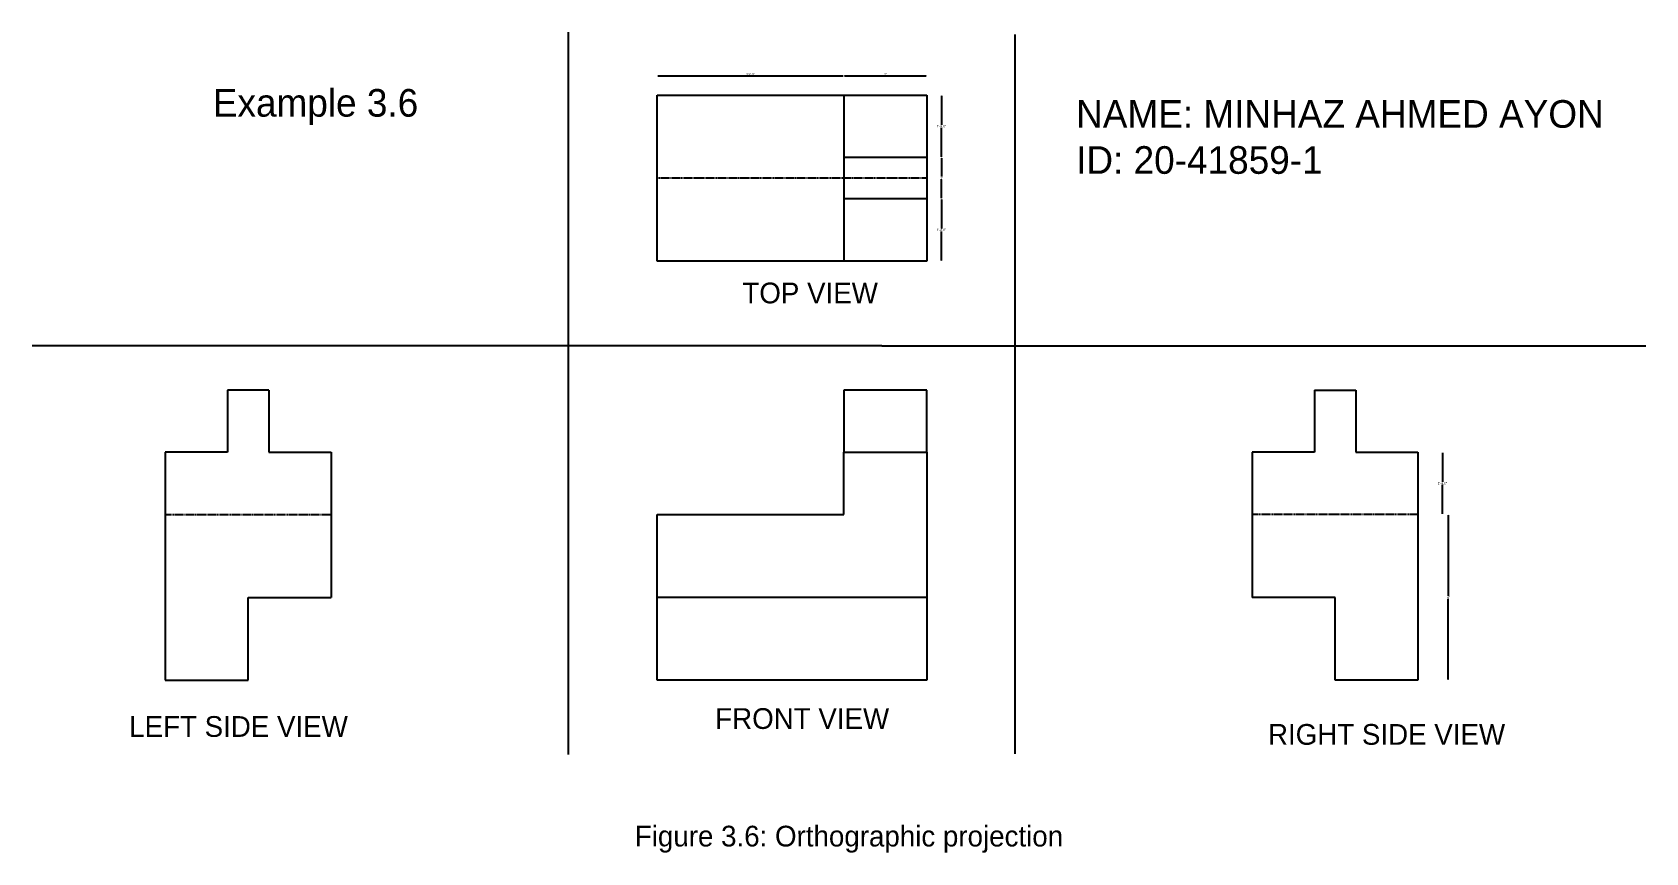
# Model space of a CAD drawing. Header units: inches. Extents: x -47 to 1284, y -112 to 236.
# Drawn here: x 816.7 to 1283.8, y -112 to 125.5 of the extents above; entities that cross this region are included whole.
import ezdxf

# ---------------------------------------------------------------- set-up
doc = ezdxf.new("R2010")
doc.units = ezdxf.units.IN
doc.header["$MEASUREMENT"] = 0
doc.linetypes.add('DASHED2', pattern=[0.375, 0.25, -0.125])
doc.dimstyles.get("Standard").update_dxf_attribs({"dimtxt": 0.7, "dimasz": 0.18, "dimexe": 0.18, "dimexo": 0.0625, "dimgap": 0.09, "dimtad": 1, "dimtih": 1, "dimtoh": 1, "dimdec": 1, "dimzin": 0, "dimdsep": 46, "dimlunit": 3, "dimtxsty": 'Standard', "dimcen": 0.09, "dimse1": 1, "dimse2": 1, "dimadec": 0, "dimazin": 0, "dimtfac": 1, "dimtdec": 1, "dimtofl": 0, "dimtmove": 0, "dimatfit": 3, "dimfxl": 1, "dimtolj": 1, "dimtzin": 0, "dimarcsym": 0})

msp = doc.modelspace()

# ---------------------------------------------------------------- texts
at = {"linetype": 'DASHED2'}
for s, insert, char_height, width, attachment_point in [('Example 3.6', (898.7, 109.09), 8, 108.4871, 2), ('NAME: MINHAZ AHMED AYON\\PID: 20-41859-1', (1118.89, 105.88), 8, 175.1424, 1), ('TOP VIEW', (1041.89, 53.06), 6, 63.8971, 2), ('FRONT VIEW', (1039.59, -70.12), 6, 66.6552, 2), ('LEFT SIDE VIEW', (876.4, -72.42), 6, 96.9949, 2), ('RIGHT SIDE VIEW', (1208.76, -74.71), 6, 90.5592, 2), ('Figure 3.6: Orthographic projection', (1053.13, -104.15), 6, 271.1486, 2)]:
    msp.add_mtext(s, dxfattribs=dict(at, insert=insert, char_height=char_height, width=width, attachment_point=attachment_point))

# ---------------------------------------------------------------- blocks, each defined once
blk = doc.blocks.new('*D112')
at = {"color": 0, "lineweight": -2}
blk.add_line((997.83, 112.95), (1051.47, 112.95), dxfattribs=at)
at = {"color": 0}
for points in [[(997.83, 112.98), (997.83, 112.92), (997.65, 112.95)], [(1051.47, 112.98), (1051.47, 112.92), (1051.65, 112.95)]]:
    blk.add_solid(points, dxfattribs=at)
at = {"layer": 'Defpoints', "color": 0}
for p in [(1051.65, 112.95), (997.65, 107.3), (1051.65, 107.3)]:
    blk.add_point(p, dxfattribs=at)
at = {"color": 0, "insert": (1024.65, 113.39), "char_height": 0.7, "attachment_point": 5}
blk.add_mtext('\\A1;4\'-6.0"', dxfattribs=at)
blk = doc.blocks.new('*D113')
at = {"color": 0, "lineweight": -2}
blk.add_line((1051.83, 112.9), (1075.47, 112.9), dxfattribs=at)
at = {"color": 0}
for points in [[(1051.83, 112.93), (1051.83, 112.87), (1051.65, 112.9)], [(1075.47, 112.93), (1075.47, 112.87), (1075.65, 112.9)]]:
    blk.add_solid(points, dxfattribs=at)
at = {"layer": 'Defpoints', "color": 0}
for p in [(1075.65, 112.9), (1051.65, 107.3), (1075.65, 107.3)]:
    blk.add_point(p, dxfattribs=at)
at = {"color": 0, "insert": (1063.65, 113.34), "char_height": 0.7, "attachment_point": 5}
blk.add_mtext("\\A1;2'", dxfattribs=at)
blk = doc.blocks.new('*D114')
at = {"color": 0, "lineweight": -2}
for p, q in [((1079.91, 107.12), (1079.91, 98.74)), ((1079.91, 89.48), (1079.91, 97.86))]:
    blk.add_line(p, q, dxfattribs=at)
at = {"color": 0}
for points in [[(1079.88, 107.12), (1079.94, 107.12), (1079.91, 107.3)], [(1079.88, 89.48), (1079.94, 89.48), (1079.91, 89.3)]]:
    blk.add_solid(points, dxfattribs=at)
at = {"layer": 'Defpoints', "color": 0}
for p in [(1075.65, 107.3), (1075.65, 89.3), (1079.91, 89.3)]:
    blk.add_point(p, dxfattribs=at)
at = {"color": 0, "insert": (1079.91, 98.3), "char_height": 0.7, "attachment_point": 5}
blk.add_mtext('\\A1;1\'-6.0"', dxfattribs=at)
blk = doc.blocks.new('*D115')
at = {"color": 0, "lineweight": -2}
for p, q in [((1079.91, 89.12), (1079.91, 83.74)), ((1079.91, 77.48), (1079.91, 82.86))]:
    blk.add_line(p, q, dxfattribs=at)
at = {"color": 0}
for points in [[(1079.88, 89.12), (1079.94, 89.12), (1079.91, 89.3)], [(1079.88, 77.48), (1079.94, 77.48), (1079.91, 77.3)]]:
    blk.add_solid(points, dxfattribs=at)
at = {"layer": 'Defpoints', "color": 0}
for p in [(1075.65, 89.3), (1075.65, 77.3), (1079.91, 77.3)]:
    blk.add_point(p, dxfattribs=at)
at = {"color": 0, "insert": (1079.91, 83.3), "char_height": 0.7, "attachment_point": 5}
blk.add_mtext("\\A1;1'", dxfattribs=at)
blk = doc.blocks.new('*D116')
at = {"color": 0, "lineweight": -2}
for p, q in [((1079.91, 77.12), (1079.91, 68.74)), ((1079.91, 59.48), (1079.91, 67.86))]:
    blk.add_line(p, q, dxfattribs=at)
at = {"color": 0}
for points in [[(1079.88, 77.12), (1079.94, 77.12), (1079.91, 77.3)], [(1079.88, 59.48), (1079.94, 59.48), (1079.91, 59.3)]]:
    blk.add_solid(points, dxfattribs=at)
at = {"layer": 'Defpoints', "color": 0}
for p in [(1075.65, 77.3), (1075.65, 59.3), (1079.91, 59.3)]:
    blk.add_point(p, dxfattribs=at)
at = {"color": 0, "insert": (1079.91, 68.3), "char_height": 0.7, "attachment_point": 5}
blk.add_mtext('\\A1;1\'-6.0"', dxfattribs=at)
blk = doc.blocks.new('*D117')
at = {"color": 0, "lineweight": -2}
for p, q in [((1224.94, 3.78), (1224.94, -4.6)), ((1224.94, -13.86), (1224.94, -5.48))]:
    blk.add_line(p, q, dxfattribs=at)
at = {"color": 0}
for points in [[(1224.91, 3.78), (1224.97, 3.78), (1224.94, 3.96)], [(1224.91, -13.86), (1224.97, -13.86), (1224.94, -14.04)]]:
    blk.add_solid(points, dxfattribs=at)
at = {"layer": 'Defpoints', "color": 0}
for p in [(1217.86, 3.96), (1217.86, -14.04), (1224.94, -14.04)]:
    blk.add_point(p, dxfattribs=at)
at = {"color": 0, "insert": (1224.94, -5.04), "char_height": 0.7, "attachment_point": 5}
blk.add_mtext('\\A1;1\'-6.0"', dxfattribs=at)
blk = doc.blocks.new('*D118')
at = {"color": 0, "lineweight": -2}
for p, q in [((1226.61, -14.22), (1226.61, -37.6)), ((1226.61, -61.86), (1226.61, -38.48))]:
    blk.add_line(p, q, dxfattribs=at)
at = {"color": 0}
for points in [[(1226.58, -14.22), (1226.64, -14.22), (1226.61, -14.04)], [(1226.58, -61.86), (1226.64, -61.86), (1226.61, -62.04)]]:
    blk.add_solid(points, dxfattribs=at)
at = {"layer": 'Defpoints', "color": 0}
for p in [(1217.86, -14.04), (1217.86, -62.04), (1226.61, -62.04)]:
    blk.add_point(p, dxfattribs=at)
at = {"color": 0, "insert": (1226.61, -38.04), "char_height": 0.7, "attachment_point": 5}
blk.add_mtext("\\A1;4'", dxfattribs=at)

# ---------------------------------------------------------------- dimensions: what is measured, and where the dimension line sits
for base, p1, p2, picture, middle in [((1051.65, 112.95), (997.65, 107.3), (1051.65, 107.3), '*D112', (1024.65, 113.39)), ((1075.65, 112.9), (1051.65, 107.3), (1075.65, 107.3), '*D113', (1063.65, 113.34))]:
    dim = msp.add_linear_dim(base=base, p1=p1, p2=p2, dimstyle='Standard')
    dim.commit()
    dim.dimension.update_dxf_attribs({"geometry": picture, "text_midpoint": middle})
for base, p1, p2, picture, middle in [((1079.91, 89.3), (1075.65, 107.3), (1075.65, 89.3), '*D114', (1079.91, 98.3)), ((1079.91, 77.3), (1075.65, 89.3), (1075.65, 77.3), '*D115', (1079.91, 83.3)), ((1079.91, 59.3), (1075.65, 77.3), (1075.65, 59.3), '*D116', (1079.91, 68.3)), ((1224.94, -14.04), (1217.86, 3.96), (1217.86, -14.04), '*D117', (1224.94, -5.04)), ((1226.61, -62.04), (1217.86, -14.04), (1217.86, -62.04), '*D118', (1226.61, -38.04))]:
    dim = msp.add_linear_dim(base=base, p1=p1, p2=p2, angle=90, dimstyle='Standard')
    dim.commit()
    dim.dimension.update_dxf_attribs({"geometry": picture, "text_midpoint": middle})

# ---------------------------------------------------------------- linework, layer by layer
at = {"color": 1}
for p, q in [((971.83, 125.51), (971.83, -83.53)), ((1101.11, 124.83), (1101.11, -83.35)), ((1062.66, 34.76), (816.69, 34.76)), ((1062.66, 34.76), (1283.79, 34.76))]:
    msp.add_line(p, q, dxfattribs=at)
for p, q in [((997.65, 107.3), (1051.65, 107.3)), ((997.65, 59.3), (997.65, 107.3)), ((1051.65, 107.3), (1075.65, 107.3)), ((1051.65, 107.3), (1051.65, 59.3)), ((1075.65, 107.3), (1075.65, 89.3)), ((1075.65, 89.3), (1051.65, 89.3)), ((1075.65, 89.3), (1075.65, 77.3)), ((1075.65, 77.3), (1051.65, 77.3)), ((1075.65, 77.3), (1075.65, 59.3)), ((1051.65, 59.3), (997.65, 59.3)), ((1075.65, 59.3), (1051.65, 59.3)), ((885.2, 21.96), (873.2, 21.96)), ((873.2, 21.96), (873.2, 3.96)), ((885.2, 21.96), (885.2, 3.96)), ((1075.65, 21.96), (1051.65, 21.96)), ((1051.65, 21.96), (1051.65, 3.96)), ((1075.65, 3.96), (1075.65, 21.96)), ((1187.86, 21.96), (1199.86, 21.96)), ((1187.86, 21.96), (1187.86, 3.96)), ((1199.86, 21.96), (1199.86, 3.96)), ((873.2, 3.96), (855.2, 3.96)), ((855.2, 3.96), (855.2, -14.04)), ((885.2, 3.96), (903.2, 3.96)), ((903.2, 3.96), (903.2, -38.04)), ((1051.65, 3.96), (1075.65, 3.96)), ((1051.65, -14.04), (1051.65, 3.96)), ((1075.65, 3.96), (1075.65, -14.04)), ((1187.86, 3.96), (1169.86, 3.96)), ((1169.86, 3.96), (1169.86, -38.04)), ((1199.86, 3.96), (1217.86, 3.96)), ((1217.86, 3.96), (1217.86, -14.04)), ((855.2, -14.04), (855.2, -62.04)), ((997.65, -62.04), (997.65, -14.04)), ((997.65, -14.04), (1051.65, -14.04)), ((1075.65, -14.04), (1075.65, -62.04)), ((1217.86, -14.04), (1217.86, -62.04)), ((879.2, -62.04), (879.2, -38.04)), ((879.2, -38.04), (903.2, -38.04)), ((1075.65, -38.04), (997.65, -38.04)), ((1193.86, -38.04), (1169.86, -38.04)), ((1193.86, -62.04), (1193.86, -38.04)), ((855.2, -62.04), (879.2, -62.04)), ((1051.65, -62.04), (997.65, -62.04)), ((1075.65, -62.04), (1051.65, -62.04)), ((1217.86, -62.04), (1193.86, -62.04))]:
    msp.add_line(p, q)
at = {"linetype": 'DASHED2'}
for p, q in [((1075.65, 83.3), (997.65, 83.3)), ((855.2, -14.04), (903.2, -14.04)), ((1217.86, -14.04), (1169.86, -14.04))]:
    msp.add_line(p, q, dxfattribs=at)

msp.set_redraw_order([(e.dxf.handle, doc.entitydb.next_handle()) for e in msp.query("TEXT MTEXT ATTDEF DIMENSION ARC_DIMENSION")])  # texts and dimensions are drawn at this point

doc.saveas('drawing.dxf')
